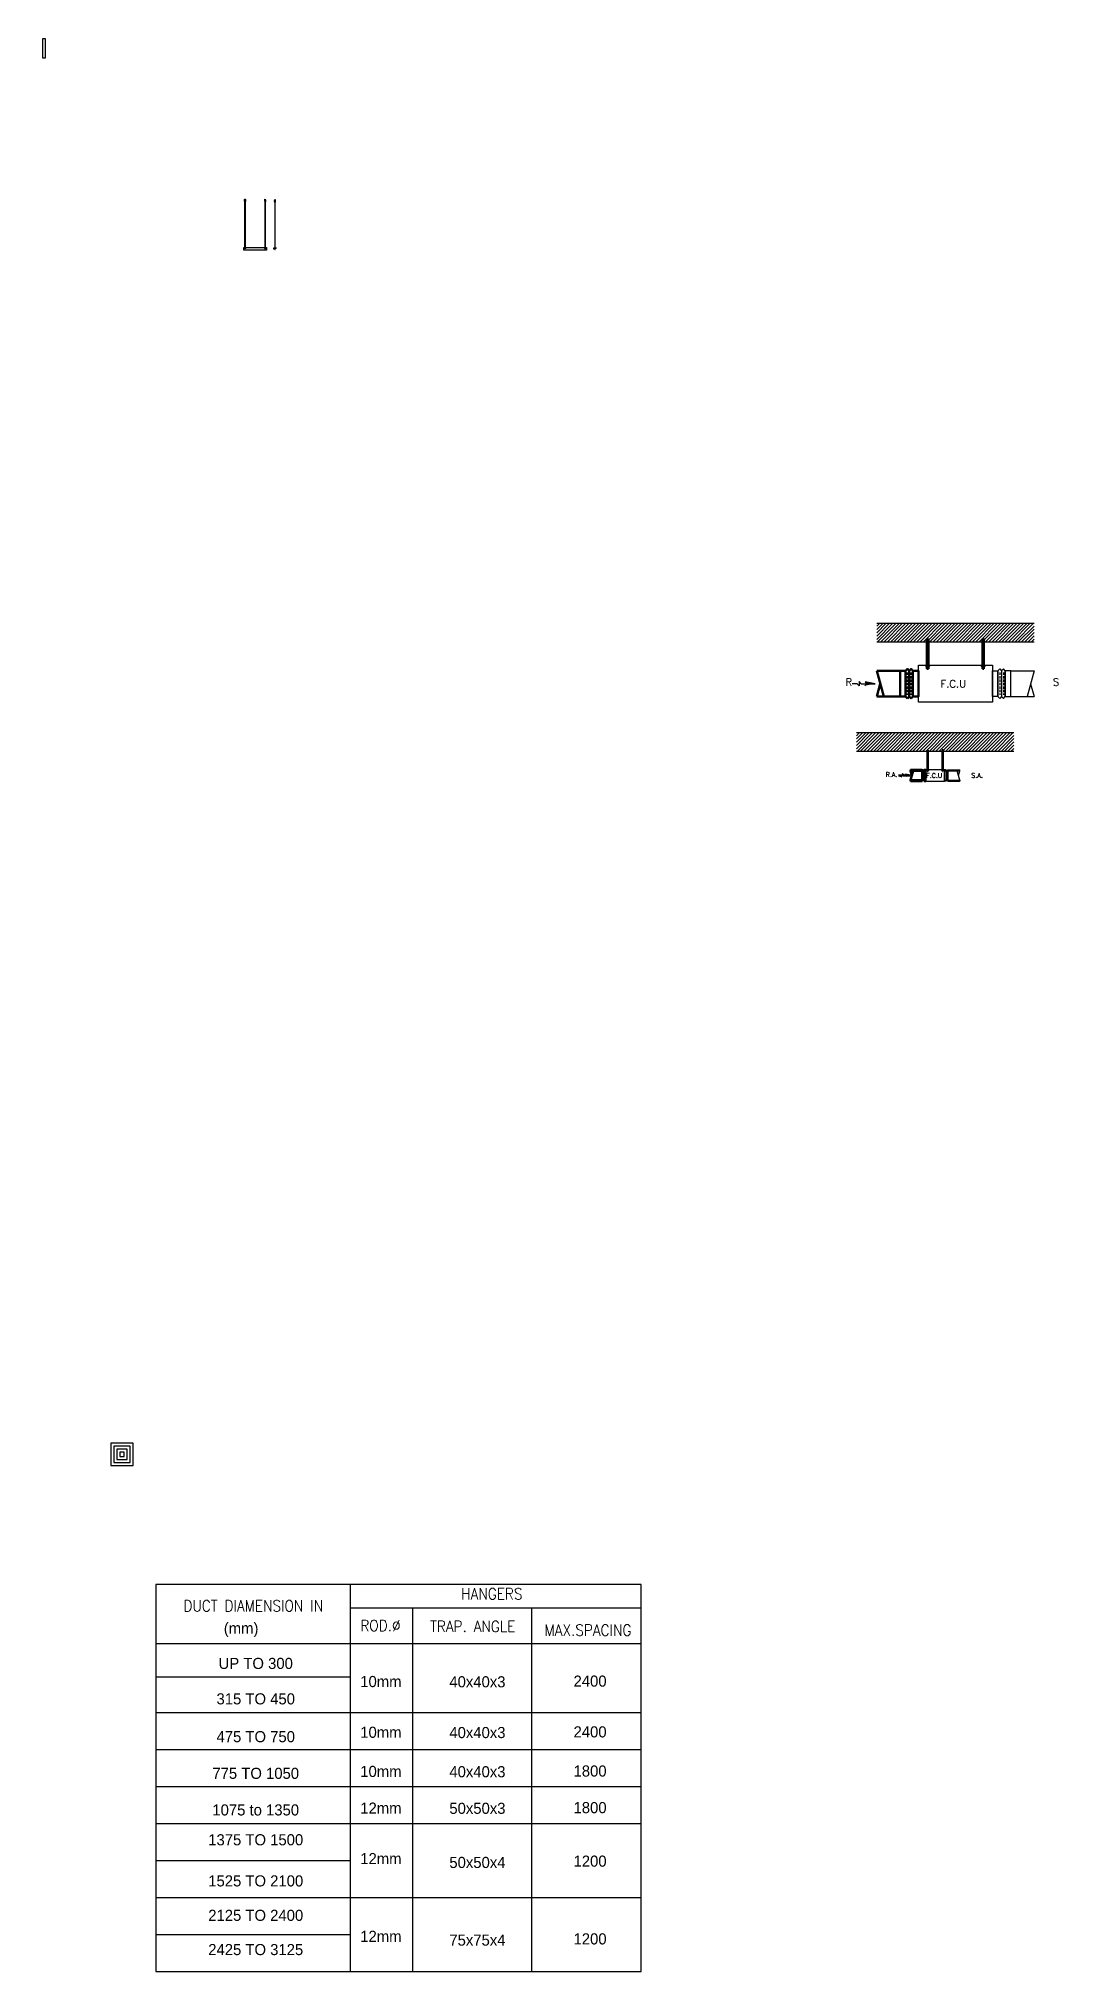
# Model space of a CAD drawing. Header units: millimetres. Extents: x -21221 to 1625077, y -149981 to 356550.
# Drawn here: x 953177 to 980717, y 187652 to 239875 of the extents above; entities that cross this region are included whole.
import ezdxf
from ezdxf.enums import TextEntityAlignment as Align

# ---------------------------------------------------------------- set-up
doc = ezdxf.new("R2010")
doc.units = ezdxf.units.MM
doc.header["$LTSCALE"] = 1000
doc.header["$MEASUREMENT"] = 0
doc.linetypes.add('HIDDEN', pattern=[0.375, 0.25, -0.125])
doc.layers.get('0').update_dxf_attribs({"linetype": 'CONTINUOUS'})
for name, color, linetype in [('1-EX-DUCT', 1, 'CONTINUOUS'), ('12- EQUIPMENT HVAC', 12, 'CONTINUOUS'), ('3- SUPPLY DUCT', 3, 'CONTINUOUS'), ('3-SUPPLY-DUCT', 3, 'CONTINUOUS'), ('AC-DETAILS', 2, 'CONTINUOUS'), ('AC-DIM', 1, 'CONTINUOUS'), ('ac-DUCT-Ra', 5, 'CONTINUOUS'), ('AC-TEXT', 3, 'CONTINUOUS'), ('MAH-TEXT', 2, 'CONTINUOUS'), ('PLUM', 4, 'CONTINUOUS')]:
    doc.layers.add(name, color=color, linetype=linetype)
doc.layers.add('6-RETURN-DUCT', color=6, linetype='CONTINUOUS', lineweight=50)
doc.styles.add('ROMAND', font='romand.shx')
doc.styles.add('ROMANS', font='romans.shx', dxfattribs={"width": 0.85})

msp = doc.modelspace()

# ---------------------------------------------------------------- texts
at = {"layer": '12- EQUIPMENT HVAC', "color": 4, "linetype": 'Continuous', "style": 'ROMANS'}
for s, height, p in [('R', 200, (974969.9, 222387.1)), ('F.C.U', 200, (977533.4, 222340)), ('S', 200, (980571.6, 222387.1)), ('R.A.', 125, (976055.3, 219927)), ('F.C.U', 125, (977146.7, 219900.6)), ('S.A.', 125, (978366.4, 219905.7))]:
    msp.add_text(s, height=height, dxfattribs=at).set_placement(p)
at = {"layer": 'AC-TEXT', "style": 'ROMAND', "width": 0.9}
for s, p in [('HANGERS', (965417, 197852.9)), ('ROD.%%c', (962407.4, 196994.1)), ('TRAP. ANGLE', (964898.3, 196972)), ('MAX.SPACING', (968012.5, 196871.4))]:
    msp.add_text(s, height=300, dxfattribs=at).set_placement(p, align=Align.MIDDLE)
msp.add_text('DUCT DIAMENSION IN', height=300, dxfattribs=at).set_placement((958971.9, 197379.9), align=Align.CENTER)
at = {"layer": 'AC-TEXT'}
msp.add_text('(mm)', height=300, dxfattribs=at).set_placement((958644.9, 196774.4), align=Align.CENTER)
for s, p in [('UP TO 300', (959039.4, 195973.2)), ('10mm', (962420.2, 195483.8)), ('40x40x3', (965027.4, 195476.2)), ('2400', (968069.5, 195494.7)), ('315 TO 450', (959039.4, 195015.4)), ('2400', (968069.5, 194123.6)), ('475 TO 750', (959039.4, 193993.7)), ('10mm', (962420.2, 194112.6)), ('40x40x3', (965027.4, 194105)), ('775 TO 1050', (959039.4, 193003.1)), ('10mm', (962420.2, 193054.3)), ('40x40x3', (965027.4, 193046.6)), ('1800', (968069.5, 193065.2)), ('12mm', (962420.2, 192065.2)), ('50x50x3', (965027.4, 192057.5)), ('1800', (968069.5, 192076.1)), ('1075 to 1350', (959039.4, 192014)), ('1375 TO 1500', (959039.4, 191207.8)), ('12mm', (962420.2, 190700.7)), ('50x50x4', (965027.4, 190595.3)), ('1200', (968069.5, 190630.1)), ('1525 TO 2100', (959039.4, 190096.8)), ('2125 TO 2400', (959039.4, 189166.1)), ('12mm', (962420.2, 188600.6)), ('75x75x4', (965027.4, 188495.2)), ('1200', (968069.5, 188530)), ('2425 TO 3125', (959039.4, 188240.6))]:
    msp.add_text(s, height=300, dxfattribs=at).set_placement(p, align=Align.MIDDLE)

# ---------------------------------------------------------------- blocks, each defined once
blk = doc.blocks.new('ANCR')
at = {"layer": 'AC-DETAILS', "color": 8}
for p, q in [((-8, 1), (-18, 1)), ((-8, 7), (-8, 1)), ((-7, 33), (-7, -4)), ((-4, 31), (4, 31)), ((-4, 26), (4, 26)), ((-4, 22), (4, 22)), ((-4, 17), (4, 17)), ((-4, 13), (4, 13)), ((-4, 8), (4, 8)), ((-4, 3), (4, 3)), ((-3, 36), (3, 36)), ((-3, 34), (3, 34)), ((-3, 29), (3, 29)), ((-3, 24), (3, 24)), ((-3, 19), (3, 19)), ((-3, 15), (3, 15)), ((-3, 10), (3, 10)), ((-3, 6), (3, 6)), ((-3, 1), (3, 1)), ((7, 33), (7, -4)), ((8, 7), (8, 1)), ((18, 1), (8, 1)), ((-4, -1), (4, -1)), ((-4, -6), (4, -6)), ((-3, -4), (3, -4))]:
    blk.add_line(p, q, dxfattribs=at)
for centre, radius, start, end in [((-27, 42), 19.6, 14.5507, 55.6515), ((-14, 52), 5.79, 25.6081, 110.6338), ((-27, 35), 19.6, 14.5507, 55.6515), ((-14, 46), 5.79, 3.1937, 110.6338), ((-14, 40), 5.79, 3.1937, 110.6338), ((-27, 29), 19.6, 14.5507, 55.6515), ((-14, 33), 5.79, 3.1937, 110.6338), ((-27, 22), 19.6, 14.5507, 55.6515), ((-27, 15), 19.6, 14.5507, 55.6515), ((-14, 26), 5.79, 3.1937, 110.6338), ((-14, 20), 5.79, 3.1937, 110.6338), ((-27, 9), 19.6, 14.5507, 55.6515), ((-14, 13), 5.79, 3.1937, 110.6338), ((-27, 3), 19.6, 14.5507, 55.6515), ((-11, 54), 5.79, 33.4091, 110.6338), ((-24, 44), 19.6, 43.5171, 55.6515), ((-24, 44), 19.6, 14.5507, 35.3905), ((8, 57), 14.1, 150.5047, 176.3998), ((0, 33), 7, 0, 180), ((-61, 41), 61.1, 15.7829, 22.1914), ((5, 58), 7.9, 133.0825, 188.5398), ((-5, 58), 7.9, 351.4602, 46.9175), ((61, 41), 61.1, 157.8086, 164.2171), ((-8, 57), 14.1, 358.6032, 29.4953), ((12, 55), 5.79, 69.3662, 176.8063), ((27, 42), 19.6, 124.3485, 165.4493), ((14, 46), 5.79, 69.3662, 176.8063), ((27, 35), 19.6, 124.3485, 165.4493), ((14, 40), 5.79, 69.3662, 176.8063), ((27, 29), 19.6, 124.3485, 165.4493), ((14, 33), 5.79, 69.3662, 176.8063), ((27, 22), 19.6, 124.3485, 165.4493), ((27, 15), 19.6, 124.3485, 165.4493), ((14, 26), 5.79, 69.3662, 176.8063), ((14, 20), 5.79, 69.3662, 176.8063), ((27, 9), 19.6, 124.3485, 165.4493), ((14, 13), 5.79, 69.3662, 176.8063), ((27, 3), 19.6, 124.3485, 165.4493), ((25, 44), 19.6, 124.3485, 146.3892), ((14, 52), 5.79, 69.3662, 151.6703)]:
    blk.add_arc(centre, radius, start, end, dxfattribs=at)
blk = doc.blocks.new('A$C25D24B2A')
at = {"layer": 'AC-DIM', "xscale": -1}
blk.add_blockref('ANCR', (-2, -6), dxfattribs=at)
blk = doc.blocks.new('NUT2')
at = {"layer": 'AC-DETAILS', "color": 1}
for p, q in [((-14, 0), (-14, 10)), ((-14, 0), (14, 0)), ((10, 13), (-10, 13)), ((-6, 0), (-6, 10)), ((6, 0), (6, 10)), ((14, 0), (14, 10))]:
    blk.add_line(p, q, dxfattribs=at)
for centre, radius, start, end in [((-10, 9), 3.81, 10.7175, 169.2825), ((0, 5), 8.21, 38.4384, 141.5616), ((10, 9), 3.81, 10.7175, 169.2825)]:
    blk.add_arc(centre, radius, start, end, dxfattribs=at)
blk = doc.blocks.new('A$C4D613C3E')
at = {"layer": 'AC-DETAILS'}
for points in [[(-538, 1317), (-538, 33), (-549, 33), (-549, 1318)], [(-7, 1317), (-7, 33), (5, 33), (5, 1318)]]:
    blk.add_lwpolyline(points, dxfattribs=at)
at = {"layer": 'PLUM', "color": 2}
blk.add_line((39, 62), (-577, 62), dxfattribs=at)
blk.add_lwpolyline([(39, 75), (39, 4), (-577, 4), (-577, 75)], close=True, dxfattribs=at)
at = {"layer": 'ac-DUCT-Ra', "xscale": -1}
blk.add_blockref('A$C25D24B2A', (-545, 1316), dxfattribs=at)
at = {"layer": 'ac-DUCT-Ra'}
blk.add_blockref('A$C25D24B2A', (0, 1316), dxfattribs=at)
at = {"layer": 'ac-DUCT-Ra', "yscale": 1.12000000476837, "zscale": 1.119999999999998, "rotation": 180}
for p, xscale in [((-543, 60), -1.12000000476837), ((-1, 60), 1.12000000476837)]:
    blk.add_blockref('NUT2', p, dxfattribs=dict(at, xscale=xscale))
blk = doc.blocks.new('4DS24')
at = {"color": 13}
for points in [[(0, 967, 0, 131, 0), (0, 648, 0, 0, 0), (0, 364, 0, 0, 0)], [(-967, 0, 0, 131, 0), (-648, 0, 0, 0, 0), (-364, 0, 0, 0, 0)], [(967, 0, 0, 131, 0), (648, 0, 0, 0, 0), (364, 0, 0, 0, 0)], [(0, -967, 0, 131, 0), (0, -648, 0, 0, 0), (0, -364, 0, 0, 0)]]:
    blk.add_lwpolyline(points, format="xyseb", dxfattribs=at)
at = {"color": 12}
blk.add_lwpolyline([(-300, -300), (300, -300), (300, 300), (-300, 300)], close=True, dxfattribs=at)
at = {"color": 13}
for points in [[(-218, -218), (218, -218), (218, 218), (-218, 218)], [(-136, -136), (136, -136), (136, 136), (-136, 136)], [(-55, -55), (55, -55), (55, 55), (-55, 55)]]:
    blk.add_lwpolyline(points, close=True, dxfattribs=at)
blk = doc.blocks.new('nD.G')
at = {"color": 12}
blk.add_lwpolyline([(266, 0), (-266, 0), (-266, 65), (266, 65)], close=True, dxfattribs=at)
at = {"color": 13, "linetype": 'HIDDEN', "ltscale": 500}
blk.add_lwpolyline([(0, -174, 0, 49.4, 0), (0, -53, 0, 0, 0), (0, 8, 0, 0, 0), (25, 32, 0, 0, 0), (-25, 32, 0, 0, 0), (0, 57, 0, 0, 0), (0, 155, 0, 0, 0)], format="xyseb", dxfattribs=at)

# ---------------------------------------------------------------- hatches: boundary and pattern name
at = {"layer": '3-SUPPLY-DUCT', "linetype": 'Continuous'}
h = msp.add_hatch(dxfattribs=at)
h.set_pattern_fill('ANSI31', color=2, scale=500, style=0)
h.set_pattern_definition([(45, (1143674.186, 562535.47), (-44.194174, 44.194174), [])])
h.paths.add_polyline_path([(980062.4, 224077.2), (975812.4, 224077.2), (975812.4, 223577.2), (980062.4, 223577.2)])
h = msp.add_hatch(dxfattribs=at)
h.set_pattern_fill('ANSI31', color=2, scale=500, style=0)
h.set_pattern_definition([(45, (1143127.726, 559580.745), (-44.194174, 44.194174), [])])
h.paths.add_polyline_path([(979516, 221122.4), (975265.9, 221122.4), (975265.9, 220622.4), (979516, 220622.4)])

# ---------------------------------------------------------------- linework, layer by layer
at = {"color": 13}
for p, q in [((975394.4, 222444.9), (975337.3, 222501.9)), ((975337.3, 222501.9), (975337.3, 222387.8)), ((975501, 222498.2), (975523.2, 222444.9)), ((975767.7, 222444.9), (975501, 222498.2)), ((975280.3, 222444.9), (975147, 222444.9)), ((975280.3, 222444.9), (975337.3, 222387.8)), ((975394.4, 222444.9), (975767.7, 222444.9)), ((975501, 222391.5), (975523.2, 222444.9))]:
    msp.add_line(p, q, dxfattribs=at)
for points in [[(980528.6, 222444.9, 0, 99.8, 0), (980285.4, 222444.9, 0, 0, 0), (980068.6, 222444.9, 0, 0, 0)], [(978300.7, 219965.1, 0, 49.9, 0), (978179.1, 219965.1, 0, 0, 0), (978070.7, 219965.1, 0, 0, 0)]]:
    msp.add_lwpolyline(points, format="xyseb", dxfattribs=at)
for points in [[(975501, 222498.2), (975523.2, 222444.9), (975767.7, 222444.9)], [(975501, 222391.5), (975523.2, 222444.9), (975767.7, 222444.9)]]:
    msp.add_solid(points, dxfattribs=at)
at = {"layer": '3-SUPPLY-DUCT', "color": 2, "linetype": 'Continuous'}
for p, q in [((975812.4, 224077.2), (980062.4, 224077.2)), ((975812.4, 223577.2), (980062.4, 223577.2)), ((975265.9, 221122.4), (979516, 221122.4)), ((975265.9, 220622.4), (979516, 220622.4))]:
    msp.add_line(p, q, dxfattribs=at)
at = {"layer": '3-SUPPLY-DUCT', "color": 13, "linetype": 'HIDDEN', "ltscale": 0.25}
for p, q in [((979136.5, 222746), (979136.5, 222143.7)), ((979233.2, 222746), (979233.2, 222143.7)), ((977703.9, 220077.9), (977703.9, 219852.3)), ((977728, 220077.9), (977728, 219852.3))]:
    msp.add_line(p, q, dxfattribs=at)
at = {"layer": '3-SUPPLY-DUCT', "linetype": 'Continuous'}
for p, q in [((979432.3, 222794.9), (980062.4, 222794.9)), ((980062.4, 222794.9), (979874.9, 222094.9)), ((979432.3, 222094.9), (980062.4, 222094.9)), ((979968.6, 222444.9), (980062.4, 222094.9)), ((977065.9, 220090.1), (977065.9, 220090.1)), ((977640.9, 220090.1), (977690.9, 220090.1)), ((977715.9, 220090.1), (977715.9, 220090.1)), ((977740.9, 220090.1), (978054.2, 220090.1)), ((978054.2, 219840.1), (977987.2, 220090.1)), ((978020.7, 219965.1), (978054.2, 220090.1)), ((977640.9, 219840.1), (977690.9, 219840.1)), ((977740.9, 219840.1), (978054.2, 219840.1))]:
    msp.add_line(p, q, dxfattribs=at)
at = {"layer": '3-SUPPLY-DUCT', "color": 9, "linetype": 'Continuous'}
for p, q in [((977691, 220115.1), (977640.9, 220115.1)), ((977691, 220090.1), (977691, 220115.1)), ((977740.9, 220115.1), (978054.2, 220115.1)), ((977740.9, 220090.1), (977740.9, 220115.1)), ((978054.2, 220090.1), (978054.2, 220115.1)), ((977691, 219815.1), (977640.9, 219815.1)), ((977691, 219840.1), (977691, 219815.1)), ((977740.9, 219840.1), (977740.9, 219815.1)), ((977740.9, 219815.1), (978054.2, 219815.1)), ((978054.2, 219840.1), (978054.2, 219815.1))]:
    msp.add_line(p, q, dxfattribs=at)
at = {"layer": '3-SUPPLY-DUCT', "linetype": 'Continuous'}
for points in [[(976937.4, 221944.9), (976937.4, 222944.9), (978937.4, 222944.9), (978937.4, 221944.9)], [(977140.9, 219815.1), (977640.9, 219815.1), (977640.9, 220115.1), (977140.9, 220115.1)]]:
    msp.add_lwpolyline(points, close=True, dxfattribs=at)
at = {"layer": '3-SUPPLY-DUCT', "color": 12, "linetype": 'Continuous'}
for points in [[(979084.8, 222094.9), (978937.4, 222094.9), (978937.4, 222794.9), (979084.8, 222794.9)], [(979284.8, 222094.9), (979432.3, 222094.9), (979432.3, 222794.9), (979284.8, 222794.9)]]:
    msp.add_lwpolyline(points, close=True, dxfattribs=at)
for points in [[(979135.4, 222044.1), (979084.8, 222094.9), (979084.8, 222794.9), (979135.3, 222845.6), (979184.8, 222794.9), (979184.8, 222094.9), (979135.4, 222044.1)], [(979234.3, 222044.1), (979284.8, 222094.9), (979284.8, 222794.9), (979234.3, 222845.6), (979184.8, 222794.9), (979184.8, 222094.9), (979234.3, 222044.1)], [(977703.6, 219815.1), (977690.9, 219840.1), (977690.9, 220090.1), (977703.6, 220115.1), (977715.9, 220090.1), (977715.9, 219840.1), (977703.6, 219815.1)], [(977728.3, 219815.1), (977740.9, 219840.1), (977740.9, 220090.1), (977728.3, 220115.1), (977715.9, 220090.1), (977715.9, 219840.1), (977728.3, 219815.1)]]:
    msp.add_lwpolyline(points, dxfattribs=at)
at = {"layer": '6-RETURN-DUCT', "color": 9}
for p, q in [((977172.1, 223630.9), (977156.8, 223642.5)), ((977162.9, 223626.2), (977156.8, 223642.5)), ((977166.4, 223618), (977156.8, 223626.2)), ((977182.2, 223626.2), (977156.8, 223626.2)), ((977166.4, 223609.9), (977156.8, 223618)), ((977183.1, 223618), (977156.8, 223618)), ((977166.4, 223601.7), (977156.8, 223609.9)), ((977184.1, 223609.9), (977156.8, 223609.9)), ((977166.4, 223593.5), (977156.8, 223601.7)), ((977185, 223601.7), (977156.8, 223601.7)), ((977185.9, 223593.5), (977156.8, 223593.5)), ((977166.4, 223585.3), (977156.8, 223593.5)), ((977166.4, 223577.2), (977156.8, 223585.3)), ((977186.9, 223585.3), (977156.8, 223585.3)), ((977166.4, 223577.2), (977166.4, 222944.9)), ((977209.2, 223577.2), (977166.4, 223577.2)), ((977208.4, 223519.1), (977167.2, 223519.1)), ((977172.1, 223630.9), (977180.3, 223642.5)), ((977199.5, 223527.4), (977177.9, 223527.4)), ((977187.8, 223577.2), (977180.3, 223642.5)), ((977195.3, 223642.5), (977187.8, 223577.2)), ((977218.7, 223585.3), (977188.7, 223585.3)), ((977218.7, 223593.5), (977189.7, 223593.5)), ((977218.7, 223601.7), (977190.6, 223601.7)), ((977218.7, 223609.9), (977191.5, 223609.9)), ((977218.7, 223618), (977192.5, 223618)), ((977218.7, 223626.2), (977193.4, 223626.2)), ((977203.5, 223630.9), (977195.3, 223642.5)), ((977203.5, 223630.9), (977218.7, 223642.5)), ((977209.2, 223618), (977218.7, 223626.2)), ((977209.2, 223609.9), (977218.7, 223618)), ((977209.2, 223601.7), (977218.7, 223609.9)), ((977209.2, 223593.5), (977218.7, 223601.7)), ((977209.2, 223585.3), (977218.7, 223593.5)), ((977209.2, 223577.2), (977218.7, 223585.3)), ((977209.2, 223577.2), (977209.2, 222944.9)), ((977212.7, 223626.2), (977218.7, 223642.5)), ((978662.1, 223626.2), (978656.1, 223642.5)), ((978671.3, 223630.9), (978656.1, 223642.5)), ((978656.1, 223626.2), (978681.4, 223626.2)), ((978665.6, 223618), (978656.1, 223626.2)), ((978656.1, 223618), (978682.4, 223618)), ((978665.6, 223609.9), (978656.1, 223618)), ((978656.1, 223609.9), (978683.3, 223609.9)), ((978665.6, 223601.7), (978656.1, 223609.9)), ((978656.1, 223601.7), (978684.2, 223601.7)), ((978665.6, 223593.5), (978656.1, 223601.7)), ((978656.1, 223593.5), (978685.2, 223593.5)), ((978665.6, 223585.3), (978656.1, 223593.5)), ((978656.1, 223585.3), (978686.1, 223585.3)), ((978665.6, 223577.2), (978656.1, 223585.3)), ((978665.6, 223577.2), (978665.6, 222944.9)), ((978665.6, 223577.2), (978708.5, 223577.2)), ((978666.4, 223519.1), (978707.7, 223519.1)), ((978671.3, 223630.9), (978679.6, 223642.5)), ((978675.3, 223527.4), (978696.9, 223527.4)), ((978679.6, 223642.5), (978687, 223577.2)), ((978687, 223577.2), (978694.5, 223642.5)), ((978688, 223585.3), (978718, 223585.3)), ((978688.9, 223593.5), (978718, 223593.5)), ((978689.8, 223601.7), (978718, 223601.7)), ((978690.8, 223609.9), (978718, 223609.9)), ((978691.7, 223618), (978718, 223618)), ((978692.6, 223626.2), (978718, 223626.2)), ((978702.8, 223630.9), (978694.5, 223642.5)), ((978702.8, 223630.9), (978718, 223642.5)), ((978708.5, 223618), (978718, 223626.2)), ((978708.5, 223609.9), (978718, 223618)), ((978708.5, 223601.7), (978718, 223609.9)), ((978708.5, 223593.5), (978718, 223601.7)), ((978708.5, 223585.3), (978718, 223593.5)), ((978708.5, 223577.2), (978718, 223585.3)), ((978708.5, 223577.2), (978708.5, 222944.9)), ((978711.9, 223626.2), (978718, 223642.5)), ((977208.4, 223502.7), (977167.2, 223502.7)), ((977208.4, 223486.3), (977167.2, 223486.3)), ((977208.4, 223469.8), (977167.2, 223469.8)), ((977208.4, 223453.4), (977167.2, 223453.4)), ((977208.4, 223436.9), (977167.2, 223436.9)), ((977208.4, 223420.5), (977167.2, 223420.5)), ((977199.5, 223510.9), (977177.9, 223510.9)), ((977199.5, 223494.5), (977177.9, 223494.5)), ((977199.5, 223478), (977177.9, 223478)), ((977199.5, 223461.6), (977177.9, 223461.6)), ((977199.5, 223445.1), (977177.9, 223445.1)), ((977199.5, 223428.7), (977177.9, 223428.7)), ((978666.4, 223502.7), (978707.7, 223502.7)), ((978666.4, 223486.3), (978707.7, 223486.3)), ((978666.4, 223469.8), (978707.7, 223469.8)), ((978666.4, 223453.4), (978707.7, 223453.4)), ((978666.4, 223436.9), (978707.7, 223436.9)), ((978666.4, 223420.5), (978707.7, 223420.5)), ((978675.3, 223510.9), (978696.9, 223510.9)), ((978675.3, 223494.5), (978696.9, 223494.5)), ((978675.3, 223478), (978696.9, 223478)), ((978675.3, 223461.6), (978696.9, 223461.6)), ((978675.3, 223445.1), (978696.9, 223445.1)), ((978675.3, 223428.7), (978696.9, 223428.7)), ((977155.7, 222944.9), (977149.2, 222941.2)), ((977226.3, 222941.2), (977149.2, 222941.2)), ((977149.2, 222941.2), (977149.2, 222917.2)), ((977155.7, 222913.4), (977149.2, 222917.2)), ((977219.9, 222944.9), (977155.7, 222944.9)), ((977219.9, 222913.4), (977155.7, 222913.4)), ((977166.4, 222846.7), (977166.4, 222913.4)), ((977166.4, 222902.1), (977209.1, 222898.4)), ((977166.4, 222887.8), (977209.1, 222884.1)), ((977166.4, 222873.5), (977209.1, 222869.8)), ((977166.4, 222859.3), (977209.1, 222855.5)), ((977209.2, 222846.7), (977166.4, 222846.7)), ((977168.5, 222941.2), (977168.5, 222917.2)), ((977177.1, 222908.3), (977198.5, 222906.4)), ((977177.1, 222894), (977198.5, 222892.2)), ((977177.1, 222879.7), (977198.5, 222877.9)), ((977177.1, 222865.5), (977198.5, 222863.6)), ((977177.1, 222851.2), (977198.5, 222849.3)), ((977207.1, 222941.2), (977207.1, 222917.2)), ((977209.2, 222846.7), (977209.2, 222913.4)), ((977219.9, 222944.9), (977226.3, 222941.2)), ((977219.9, 222913.4), (977226.3, 222917.2)), ((977226.3, 222941.2), (977226.3, 222917.2)), ((978654.9, 222944.9), (978648.5, 222941.2)), ((978648.5, 222941.2), (978725.6, 222941.2)), ((978648.5, 222941.2), (978648.5, 222917.2)), ((978654.9, 222913.4), (978648.5, 222917.2)), ((978654.9, 222944.9), (978719.2, 222944.9)), ((978654.9, 222913.4), (978719.2, 222913.4)), ((978665.6, 222846.7), (978665.6, 222913.4)), ((978665.6, 222846.7), (978708.5, 222846.7)), ((978708.4, 222902.1), (978665.7, 222898.4)), ((978708.4, 222887.8), (978665.7, 222884.1)), ((978708.4, 222873.5), (978665.7, 222869.8)), ((978708.4, 222859.3), (978665.7, 222855.5)), ((978667.7, 222941.2), (978667.7, 222917.2)), ((978697.7, 222908.3), (978676.4, 222906.4)), ((978697.7, 222894), (978676.4, 222892.2)), ((978697.7, 222879.7), (978676.4, 222877.9)), ((978697.7, 222865.5), (978676.4, 222863.6)), ((978697.7, 222851.2), (978676.4, 222849.3)), ((978706.3, 222941.2), (978706.3, 222917.2)), ((978708.5, 222846.7), (978708.5, 222913.4)), ((978719.2, 222944.9), (978725.6, 222941.2)), ((978719.2, 222913.4), (978725.6, 222917.2)), ((978725.6, 222941.2), (978725.6, 222917.2)), ((977181.9, 220642.6), (977176.2, 220647)), ((977178.5, 220640.8), (977176.2, 220647)), ((977179.8, 220637.8), (977176.2, 220640.8)), ((977185.7, 220640.8), (977176.2, 220640.8)), ((977179.8, 220634.7), (977176.2, 220637.8)), ((977186, 220637.8), (977176.2, 220637.8)), ((977179.8, 220631.6), (977176.2, 220634.7)), ((977186.4, 220634.7), (977176.2, 220634.7)), ((977179.8, 220628.6), (977176.2, 220631.6)), ((977186.7, 220631.6), (977176.2, 220631.6)), ((977187.1, 220628.6), (977176.2, 220628.6)), ((977179.8, 220625.5), (977176.2, 220628.6)), ((977179.8, 220622.4), (977176.2, 220625.5)), ((977187.4, 220625.5), (977176.2, 220625.5)), ((977179.8, 220622.4), (977179.8, 220115.1)), ((977195.8, 220622.4), (977179.8, 220622.4)), ((977195.5, 220600.7), (977180.1, 220600.7)), ((977195.5, 220594.5), (977180.1, 220594.5)), ((977195.5, 220588.3), (977180.1, 220588.3)), ((977195.5, 220582.2), (977180.1, 220582.2)), ((977195.5, 220576), (977180.1, 220576)), ((977195.5, 220569.8), (977180.1, 220569.8)), ((977195.5, 220563.7), (977180.1, 220563.7)), ((977181.9, 220642.6), (977185, 220647)), ((977192.2, 220603.8), (977184.1, 220603.8)), ((977192.2, 220597.6), (977184.1, 220597.6)), ((977192.2, 220591.4), (977184.1, 220591.4)), ((977192.2, 220585.3), (977184.1, 220585.3)), ((977192.2, 220579.1), (977184.1, 220579.1)), ((977192.2, 220572.9), (977184.1, 220572.9)), ((977192.2, 220566.8), (977184.1, 220566.8)), ((977187.8, 220622.4), (977185, 220647)), ((977190.6, 220647), (977187.8, 220622.4)), ((977199.4, 220625.5), (977188.1, 220625.5)), ((977199.4, 220628.6), (977188.5, 220628.6)), ((977199.4, 220631.6), (977188.8, 220631.6)), ((977199.4, 220634.7), (977189.2, 220634.7)), ((977199.4, 220637.8), (977189.5, 220637.8)), ((977199.4, 220640.8), (977189.9, 220640.8)), ((977193.7, 220642.6), (977190.6, 220647)), ((977193.7, 220642.6), (977199.4, 220647)), ((977195.8, 220637.8), (977199.4, 220640.8)), ((977195.8, 220634.7), (977199.4, 220637.8)), ((977195.8, 220631.6), (977199.4, 220634.7)), ((977195.8, 220628.6), (977199.4, 220631.6)), ((977195.8, 220625.5), (977199.4, 220628.6)), ((977195.8, 220622.4), (977199.4, 220625.5)), ((977195.8, 220622.4), (977195.8, 220115.1)), ((977197.1, 220640.8), (977199.4, 220647)), ((977584.8, 220640.8), (977582.5, 220647)), ((977588.2, 220642.6), (977582.5, 220647)), ((977582.5, 220640.8), (977592, 220640.8)), ((977586.1, 220637.8), (977582.5, 220640.8)), ((977582.5, 220637.8), (977592.4, 220637.8)), ((977586.1, 220634.7), (977582.5, 220637.8)), ((977582.5, 220634.7), (977592.7, 220634.7)), ((977586.1, 220631.6), (977582.5, 220634.7)), ((977582.5, 220631.6), (977593.1, 220631.6)), ((977586.1, 220628.6), (977582.5, 220631.6)), ((977582.5, 220628.6), (977593.4, 220628.6)), ((977586.1, 220625.5), (977582.5, 220628.6)), ((977582.5, 220625.5), (977593.8, 220625.5)), ((977586.1, 220622.4), (977582.5, 220625.5)), ((977586.1, 220622.4), (977586.1, 220115.1)), ((977586.1, 220622.4), (977602.1, 220622.4)), ((977586.4, 220600.7), (977601.8, 220600.7)), ((977586.4, 220594.5), (977601.8, 220594.5)), ((977586.4, 220588.3), (977601.8, 220588.3)), ((977586.4, 220582.2), (977601.8, 220582.2)), ((977586.4, 220576), (977601.8, 220576)), ((977586.4, 220569.8), (977601.8, 220569.8)), ((977586.4, 220563.7), (977601.8, 220563.7)), ((977588.2, 220642.6), (977591.3, 220647)), ((977589.7, 220603.8), (977597.8, 220603.8)), ((977589.7, 220597.6), (977597.8, 220597.6)), ((977589.7, 220591.4), (977597.8, 220591.4)), ((977589.7, 220585.3), (977597.8, 220585.3)), ((977589.7, 220579.1), (977597.8, 220579.1)), ((977589.7, 220572.9), (977597.8, 220572.9)), ((977589.7, 220566.8), (977597.8, 220566.8)), ((977591.3, 220647), (977594.1, 220622.4)), ((977594.1, 220622.4), (977596.9, 220647)), ((977594.5, 220625.5), (977605.7, 220625.5)), ((977594.8, 220628.6), (977605.7, 220628.6)), ((977595.2, 220631.6), (977605.7, 220631.6)), ((977595.5, 220634.7), (977605.7, 220634.7)), ((977595.9, 220637.8), (977605.7, 220637.8)), ((977596.2, 220640.8), (977605.7, 220640.8)), ((977600, 220642.6), (977596.9, 220647)), ((977600, 220642.6), (977605.7, 220647)), ((977602.1, 220637.8), (977605.7, 220640.8)), ((977602.1, 220634.7), (977605.7, 220637.8)), ((977602.1, 220631.6), (977605.7, 220634.7)), ((977602.1, 220628.6), (977605.7, 220631.6)), ((977602.1, 220625.5), (977605.7, 220628.6)), ((977602.1, 220622.4), (977605.7, 220625.5)), ((977602.1, 220622.4), (977602.1, 220115.1)), ((977603.4, 220640.8), (977605.7, 220647)), ((977175.7, 220115.1), (977173.3, 220113.7)), ((977202.2, 220113.7), (977173.3, 220113.7)), ((977173.3, 220113.7), (977173.3, 220104.7)), ((977175.7, 220103.3), (977173.3, 220104.7)), ((977199.8, 220115.1), (977175.7, 220115.1)), ((977199.8, 220103.3), (977175.7, 220103.3)), ((977179.8, 220078.3), (977179.8, 220103.3)), ((977179.8, 220099), (977195.8, 220097.6)), ((977179.8, 220093.7), (977195.8, 220092.3)), ((977179.8, 220088.3), (977195.8, 220086.9)), ((977179.8, 220083), (977195.8, 220081.6)), ((977195.8, 220078.3), (977179.8, 220078.3)), ((977180.6, 220113.7), (977180.6, 220104.7)), ((977183.8, 220101.4), (977191.8, 220100.7)), ((977183.8, 220096), (977191.8, 220095.3)), ((977183.8, 220090.7), (977191.8, 220090)), ((977183.8, 220085.3), (977191.8, 220084.6)), ((977183.8, 220079.9), (977191.8, 220079.2)), ((977195, 220113.7), (977195, 220104.7)), ((977195.8, 220078.3), (977195.8, 220103.3)), ((977199.8, 220115.1), (977202.2, 220113.7)), ((977199.8, 220103.3), (977202.2, 220104.7)), ((977202.2, 220113.7), (977202.2, 220104.7)), ((977582.1, 220115.1), (977579.6, 220113.7)), ((977579.6, 220113.7), (977579.6, 220104.7)), ((977582.1, 220103.3), (977579.6, 220104.7)), ((977586.1, 220078.3), (977586.1, 220103.3)), ((977602.1, 220099), (977586.1, 220097.6)), ((977602.1, 220093.7), (977586.1, 220092.3)), ((977602.1, 220088.3), (977586.1, 220086.9)), ((977602.1, 220083), (977586.1, 220081.6)), ((977586.1, 220078.3), (977602.1, 220078.3)), ((977586.9, 220113.7), (977586.9, 220104.7)), ((977598.1, 220101.4), (977590.1, 220100.7)), ((977598.1, 220096), (977590.1, 220095.3)), ((977598.1, 220090.7), (977590.1, 220090)), ((977598.1, 220085.3), (977590.1, 220084.6)), ((977598.1, 220079.9), (977590.1, 220079.2)), ((977601.3, 220113.7), (977601.3, 220104.7)), ((977602.1, 220078.3), (977602.1, 220103.3))]:
    msp.add_line(p, q, dxfattribs=at)
at = {"layer": '6-RETURN-DUCT', "linetype": 'Continuous'}
for p, q in [((976442.5, 222794.9), (975812.4, 222794.9)), ((975812.4, 222794.9), (976000, 222094.9)), ((975906.2, 222444.9), (975812.4, 222094.9)), ((976442.5, 222094.9), (975812.4, 222094.9)), ((977040.9, 220090.1), (976727.7, 220090.1)), ((976727.7, 219840.1), (976794.7, 220090.1)), ((976761.2, 219965.1), (976727.7, 220090.1)), ((977140.9, 220090.1), (977090.9, 220090.1)), ((977040.9, 219840.1), (976727.7, 219840.1)), ((977140.9, 219840.1), (977090.9, 219840.1))]:
    msp.add_line(p, q, dxfattribs=at)
at = {"layer": '6-RETURN-DUCT', "color": 13, "linetype": 'HIDDEN', "ltscale": 0.25}
for p, q in [((976641.6, 222746), (976641.6, 222143.7)), ((976738.3, 222746), (976738.3, 222143.7)), ((977053.9, 220077.9), (977053.9, 219852.3)), ((977078, 220077.9), (977078, 219852.3))]:
    msp.add_line(p, q, dxfattribs=at)
at = {"layer": '6-RETURN-DUCT', "color": 13}
for p, q in [((976467.5, 219965.1), (976400.8, 219965.1)), ((976524.5, 220005.4), (976467.5, 219924.8)), ((976467.5, 219965.1), (976467.5, 219924.8)), ((976524.5, 219965.1), (976524.5, 220005.4)), ((976524.5, 219965.1), (976711.2, 219965.1)), ((976577.9, 219991.7), (976589, 219965.1)), ((976711.2, 219965.1), (976577.9, 219991.7)), ((976577.9, 219938.4), (976589, 219965.1))]:
    msp.add_line(p, q, dxfattribs=at)
at = {"layer": '6-RETURN-DUCT', "color": 9, "linetype": 'Continuous'}
for p, q in [((977040.9, 220115.1), (976727.7, 220115.1)), ((976727.7, 220090.1), (976727.7, 220115.1)), ((977040.9, 220090.1), (977040.9, 220115.1)), ((977090.9, 220115.1), (977140.9, 220115.1)), ((977090.9, 220090.1), (977090.9, 220115.1)), ((976727.7, 219840.1), (976727.7, 219815.1)), ((977040.9, 219815.1), (976727.7, 219815.1)), ((977040.9, 219840.1), (977040.9, 219815.1)), ((977090.9, 219840.1), (977090.9, 219815.1)), ((977090.9, 219815.1), (977140.9, 219815.1))]:
    msp.add_line(p, q, dxfattribs=at)
at = {"layer": '6-RETURN-DUCT', "color": 12, "linetype": 'Continuous'}
for points in [[(976590, 222094.9), (976442.5, 222094.9), (976442.5, 222794.9), (976590, 222794.9)], [(976790, 222094.9), (976937.4, 222094.9), (976937.4, 222794.9), (976790, 222794.9)]]:
    msp.add_lwpolyline(points, close=True, dxfattribs=at)
for points in [[(976640.5, 222044.1), (976590, 222094.9), (976590, 222794.9), (976640.5, 222845.6), (976690, 222794.9), (976690, 222094.9), (976640.5, 222044.1)], [(976739.4, 222044.1), (976790, 222094.9), (976790, 222794.9), (976739.5, 222845.6), (976690, 222794.9), (976690, 222094.9), (976739.4, 222044.1)], [(977053.6, 219815.1), (977040.9, 219840.1), (977040.9, 220090.1), (977053.6, 220115.1), (977065.9, 220090.1), (977065.9, 219840.1), (977053.6, 219815.1)], [(977078.3, 219815.1), (977090.9, 219840.1), (977090.9, 220090.1), (977078.3, 220115.1), (977065.9, 220090.1), (977065.9, 219840.1), (977078.3, 219815.1)]]:
    msp.add_lwpolyline(points, dxfattribs=at)
at = {"layer": '6-RETURN-DUCT', "color": 9}
for centre, radius, start, end in [((977159, 222928.7), 15.7, 52.56696, 123.81105), ((977159, 222929.6), 15.7, 236.18895, 307.43304), ((977187.8, 222883.6), 60.7, 71.46077, 108.51142), ((977187.8, 222974.7), 60.7, 251.48858, 288.53923), ((977216.6, 222928.7), 15.7, 56.18895, 127.43304), ((977216.6, 222929.6), 15.7, 232.56696, 303.81105), ((978658.2, 222928.7), 15.7, 52.56696, 123.81105), ((978658.2, 222929.6), 15.7, 236.18895, 307.43304), ((978687, 222883.6), 60.7, 71.48858, 108.53923), ((978687, 222974.7), 60.7, 251.46077, 288.51142), ((978715.8, 222928.7), 15.7, 56.18895, 127.43304), ((978715.8, 222929.6), 15.7, 232.56696, 303.81105), ((977177, 220109), 5.89, 52.56696, 123.81105), ((977177, 220109.4), 5.89, 236.18895, 307.43304), ((977187.8, 220092.1), 22.8, 71.46077, 108.51142), ((977187.8, 220126.3), 22.8, 251.48858, 288.53923), ((977198.6, 220109), 5.89, 56.18895, 127.43304), ((977198.6, 220109.4), 5.89, 232.56696, 303.81105), ((977583.3, 220109), 5.89, 52.56696, 123.81105), ((977583.3, 220109.4), 5.89, 236.18895, 307.43304), ((977594.1, 220092.1), 22.8, 71.48858, 108.53923), ((977594.1, 220126.3), 22.8, 251.46077, 288.51142)]:
    msp.add_arc(centre, radius, start, end, dxfattribs=at)
at = {"layer": '6-RETURN-DUCT', "color": 9, "extrusion": (0, 0, -1)}
for centre, major_axis, ratio, start_param, end_param in [((977188.1, 223592.6), (0, 55.2), 0.8738739, -0.5790897, 0.5712193), ((977187.8, 223519.1), (0, 24.7), 0.8362429, 4.712389, 7.8539816), ((977187.9, 220628.2), (0, 20.7), 0.8738739, -0.5790897, 0.5712193), ((977187.8, 220600.7), (0, 9.25), 0.8362429, 4.712389, 7.8539816)]:
    msp.add_ellipse(centre, major_axis=major_axis, ratio=ratio, start_param=start_param, end_param=end_param, dxfattribs=at)
at = {"layer": '6-RETURN-DUCT', "color": 9}
for centre, major_axis, ratio, start_param, end_param in [((978686.7, 223592.6), (0, 55.2), 0.8738739, -0.5790897, 0.5712193), ((978687, 223519.1), (0, 24.7), 0.8362429, 4.712389, 7.8539816), ((977594, 220628.2), (0, 20.7), 0.8738739, -0.5790897, 0.5712193), ((977594.1, 220600.7), (0, 9.25), 0.8362429, 4.712389, 7.8539816)]:
    msp.add_ellipse(centre, major_axis=major_axis, ratio=ratio, start_param=start_param, end_param=end_param, dxfattribs=at)
at = {"layer": '6-RETURN-DUCT', "color": 13}
for points in [[(976577.9, 219991.7), (976589, 219965.1), (976711.2, 219965.1)], [(976577.9, 219938.4), (976589, 219965.1), (976711.2, 219965.1)]]:
    msp.add_solid(points, dxfattribs=at)
at = {"layer": 'AC-DETAILS'}
msp.add_lwpolyline([(959552.8, 235463.3), (959552.8, 234177.3), (959564.4, 234177.3), (959564.4, 235463.6)], dxfattribs=at)
at = {"layer": 'AC-TEXT', "color": 10, "ltscale": 850}
for p, q in [((969447.4, 198107.4), (956337, 198107.4)), ((956337, 198107.4), (956337, 187652.4)), ((961588.7, 198107.4), (961588.7, 187652.4)), ((969447.4, 187652.4), (969447.4, 198107.4)), ((969447.4, 197468), (961588.7, 197468)), ((963278, 197468), (963278, 187652.4)), ((966493.6, 187652.4), (966493.6, 197468)), ((969447.4, 196497.8), (956337, 196497.8)), ((956337, 195609.4), (961588.7, 195609.4)), ((956337, 194649.9), (969447.4, 194649.9)), ((956337, 193650.3), (969447.4, 193650.3)), ((956337, 192650.6), (969447.4, 192650.6)), ((956337, 191651), (969447.4, 191651)), ((956337, 190651.3), (961588.7, 190651.3)), ((956337, 189651.7), (969447.4, 189651.7)), ((956337, 188652), (961588.7, 188652)), ((956337, 187652.4), (969447.4, 187652.4))]:
    msp.add_line(p, q, dxfattribs=at)
at = {"layer": 'MAH-TEXT', "linetype": 'Continuous'}
msp.add_lwpolyline([(959534.8, 234209.7), (959534.8, 234189.8), (959532.9, 234184.7), (959529.5, 234184.7), (959529.5, 234218.4), (959588.3, 234218.4), (959588.3, 234212.4), (959537.4, 234212.4), (959534.8, 234209.7)], dxfattribs=at)

# ---------------------------------------------------------------- block references
at = {"layer": '1-EX-DUCT', "ltscale": 2, "rotation": 90}
msp.add_blockref('nD.G', (953356.7, 239609.2), dxfattribs=at)
at = {"layer": '3- SUPPLY DUCT'}
msp.add_blockref('4DS24', (955427.2, 201621.7), dxfattribs=at)
at = {"layer": 'ac-DUCT-Ra'}
msp.add_blockref('A$C25D24B2A', (959559.7, 235466.8), dxfattribs=at)
at = {"layer": 'ac-DUCT-Ra', "xscale": 1.120000004768371, "yscale": 1.120000004768371, "zscale": 1.119999999999998, "rotation": 180}
msp.add_blockref('NUT2', (959558.3, 234206.9), dxfattribs=at)
at = {"layer": 'MAH-TEXT', "linetype": 'Continuous'}
msp.add_blockref('A$C4D613C3E', (959293.9, 234160), dxfattribs=at)

msp.set_redraw_order([(e.dxf.handle, doc.entitydb.next_handle()) for e in msp.query("TEXT MTEXT ATTDEF DIMENSION ARC_DIMENSION")])  # texts and dimensions are drawn at this point

doc.saveas('drawing.dxf')
